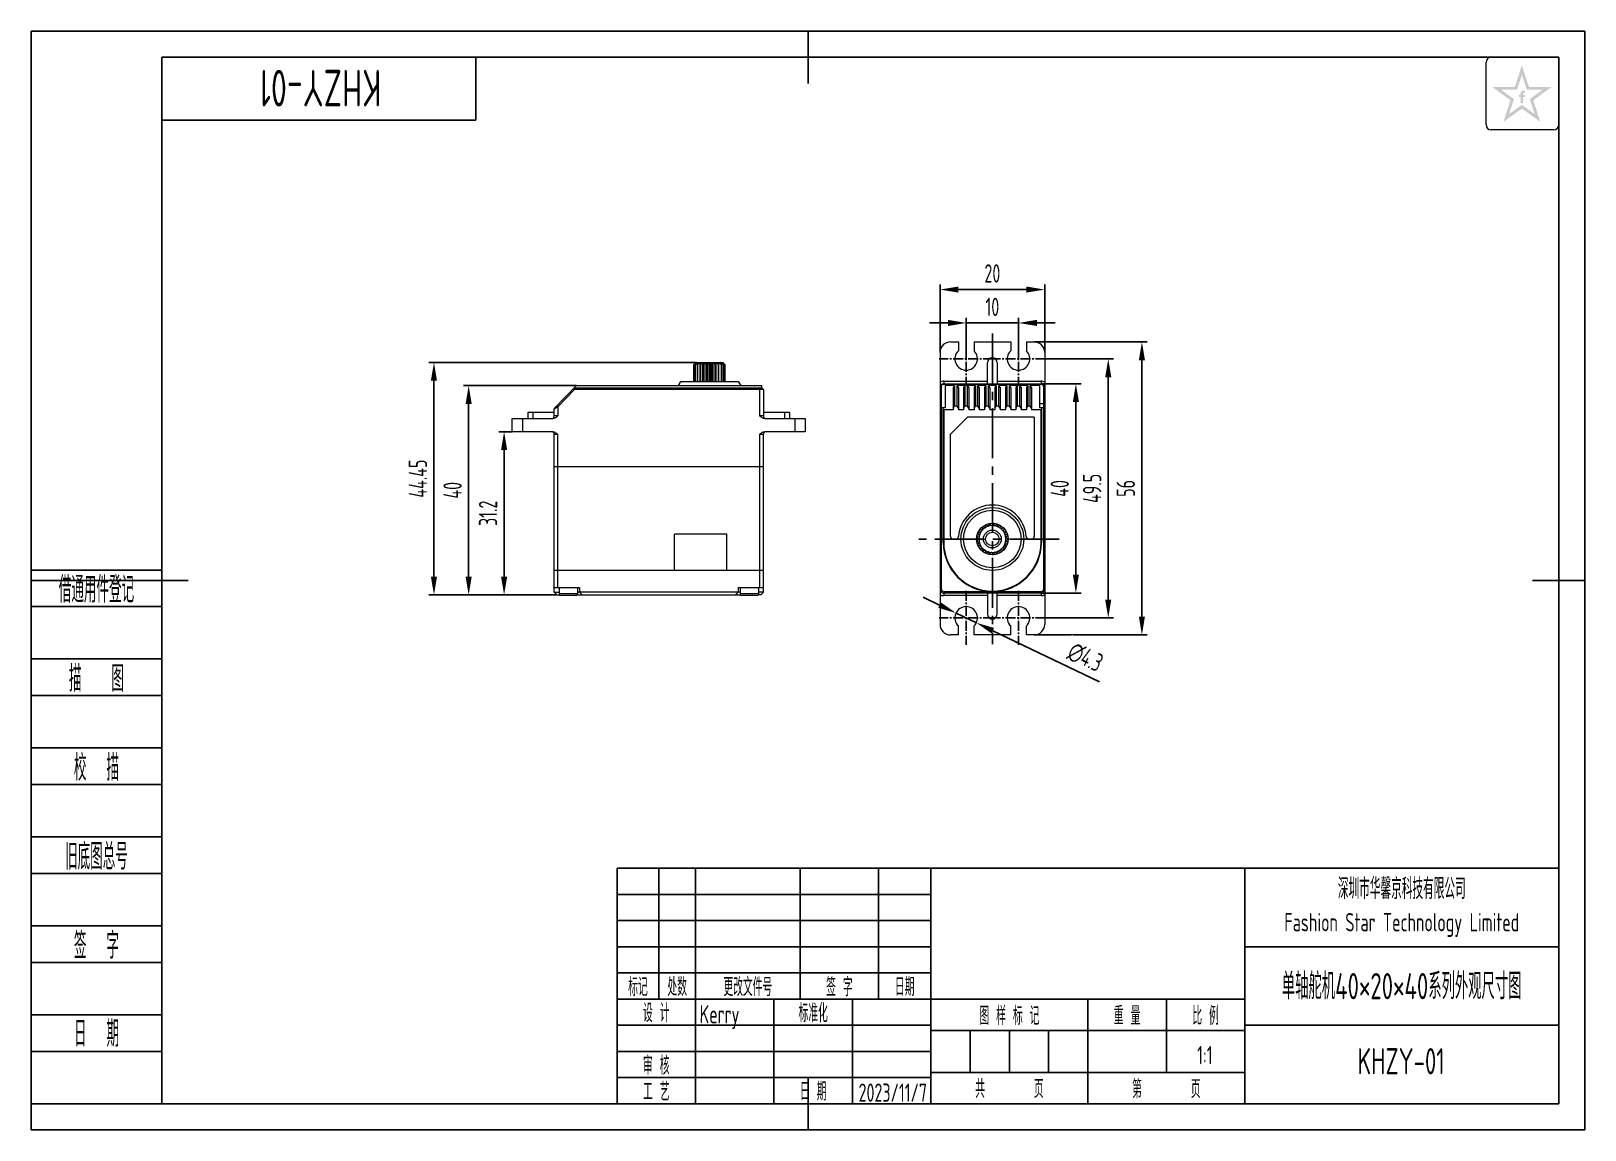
# Model space of a CAD drawing. Header units: inches. Extents: x -25 to 272, y -5 to 205.
import ezdxf
from ezdxf.enums import TextEntityAlignment as Align

# ---------------------------------------------------------------- set-up
doc = ezdxf.new("R2010")
doc.units = ezdxf.units.IN
doc.header["$MEASUREMENT"] = 0
doc.linetypes.add('CENTER2', pattern=[28.575, 19.05, -3.175, 3.175, -3.175])
for name, color, linetype in [('02___PRT_ALL_AXES', 7, 'Continuous'), ('1轮廓实线层', 7, 'Continuous'), ('2细线层', 4, 'Continuous'), ('3中心线层', 1, 'CENTER2'), ('6文字层', 3, 'Continuous'), ('7标注层', 4, 'Continuous'), ('图框层', 7, 'Continuous')]:
    doc.layers.add(name, color=color, linetype=linetype)
doc.styles.add('PC_TEXTSTYLE', font='ISOCP.SHX', dxfattribs={"width": 0.707, "bigfont": 'GBCBIG.SHX'})
doc.styles.add('PC_TEXTSTYLE4', font='ISOCP.SHX', dxfattribs={"width": 0.707, "bigfont": 'GBCBIG.SHX'})
doc.dimstyles.new('GB_DIAMETER', dxfattribs={"dimtxt": 3.5, "dimasz": 3.5, "dimexe": 1, "dimexo": 0, "dimgap": 1.5, "dimtad": 1, "dimjust": 4, "dimdsep": 46, "dimtxsty": 'PC_TEXTSTYLE', "dimcen": 0, "dimclrd": 256, "dimclrt": 3, "dimadec": 0, "dimazin": 2, "dimtp": 0.1, "dimtm": 0.1, "dimtfac": 0.71, "dimtdec": 3, "dimtmove": 0, "dimatfit": 2, "dimfxl": 1, "dimtfill": 1, "dimarcsym": 0})
doc.dimstyles.new('GB_LINEAR', dxfattribs={"dimtxt": 3.5, "dimasz": 3.5, "dimexe": 1, "dimexo": 0, "dimgap": 1.5, "dimtad": 1, "dimdsep": 46, "dimtxsty": 'PC_TEXTSTYLE', "dimcen": 0, "dimclrd": 256, "dimclrt": 3, "dimadec": 0, "dimazin": 2, "dimtp": 0.1, "dimtm": 0.1, "dimtfac": 0.71, "dimtdec": 3, "dimtmove": 0, "dimatfit": 3, "dimfxl": 1, "dimtfill": 1, "dimarcsym": 0})

msp = doc.modelspace()

# ---------------------------------------------------------------- texts
at = {"layer": '6文字层', "insert": (237, 37.5), "char_height": 3.5, "width": 60, "attachment_point": 5, "style": 'PC_TEXTSTYLE4'}
msp.add_mtext('{\\H1.142857x;深圳市华馨京科技有限公司}\\P\\pxsm1,qc;Fashion Star Technology Limited', dxfattribs=at)

# ---------------------------------------------------------------- blocks, each defined once
blk = doc.blocks.new('*D1')
at = {"layer": '7标注层', "color": 0, "lineweight": -2}
for p, q in [((148.74, 143.6), (148.74, 156.6)), ((168.74, 143.6), (168.74, 156.6))]:
    blk.add_line(p, q, dxfattribs=at)
at = {"layer": '7标注层', "lineweight": -2}
blk.add_line((152.24, 155.6), (165.24, 155.6), dxfattribs=at)
at = {"layer": '7标注层'}
for points in [[(152.24, 156.18), (152.24, 155.02), (148.74, 155.6)], [(165.24, 155.02), (165.24, 156.18), (168.74, 155.6)]]:
    blk.add_solid(points, dxfattribs=at)
at = {"layer": 'Defpoints', "color": 0}
for p in [(168.74, 155.6), (148.74, 143.6), (168.74, 143.6)]:
    blk.add_point(p, dxfattribs=at)
at = {"layer": '7标注层', "color": 3, "insert": (158.74, 158.68), "char_height": 3.5, "attachment_point": 5, "style": 'PC_TEXTSTYLE', "bg_fill": 3, "box_fill_scale": 1.25, "bg_fill_color": 257, "bg_fill_transparency": 0}
blk.add_mtext('20', dxfattribs=at)
blk = doc.blocks.new('*D2')
at = {"layer": '7标注层', "color": 0, "lineweight": -2}
for p, q in [((66.98, 128.44), (64.41, 128.44)), ((75.48, 97.24), (64.41, 97.24))]:
    blk.add_line(p, q, dxfattribs=at)
at = {"layer": '7标注层', "lineweight": -2}
blk.add_line((65.41, 100.74), (65.41, 124.94), dxfattribs=at)
at = {"layer": '7标注层'}
for points in [[(66, 124.94), (64.83, 124.94), (65.41, 128.44)], [(64.83, 100.74), (66, 100.74), (65.41, 97.24)]]:
    blk.add_solid(points, dxfattribs=at)
at = {"layer": 'Defpoints', "color": 0}
for p in [(65.41, 128.44), (66.98, 128.44), (75.48, 97.24)]:
    blk.add_point(p, dxfattribs=at)
at = {"layer": '7标注层', "color": 3, "insert": (62.34, 112.84), "char_height": 3.5, "attachment_point": 5, "rotation": 90, "style": 'PC_TEXTSTYLE', "bg_fill": 3, "box_fill_scale": 1.25, "bg_fill_color": 257, "bg_fill_transparency": 0}
blk.add_mtext('31.2', dxfattribs=at)
blk = doc.blocks.new('*D3')
at = {"layer": '7标注层', "color": 0, "lineweight": -2}
for p, q in [((79.28, 137.24), (57.64, 137.24)), ((75.48, 97.24), (57.64, 97.24))]:
    blk.add_line(p, q, dxfattribs=at)
at = {"layer": '7标注层', "lineweight": -2}
blk.add_line((58.64, 100.74), (58.64, 133.74), dxfattribs=at)
at = {"layer": '7标注层'}
for points in [[(59.22, 133.74), (58.06, 133.74), (58.64, 137.24)], [(58.06, 100.74), (59.22, 100.74), (58.64, 97.24)]]:
    blk.add_solid(points, dxfattribs=at)
at = {"layer": 'Defpoints', "color": 0}
for p in [(58.64, 137.24), (79.28, 137.24), (75.48, 97.24)]:
    blk.add_point(p, dxfattribs=at)
at = {"layer": '7标注层', "color": 3, "insert": (55.56, 117.24), "char_height": 3.5, "attachment_point": 5, "rotation": 90, "style": 'PC_TEXTSTYLE', "bg_fill": 3, "box_fill_scale": 1.25, "bg_fill_color": 257, "bg_fill_transparency": 0}
blk.add_mtext('40', dxfattribs=at)
blk = doc.blocks.new('*D4')
at = {"layer": '7标注层', "color": 0, "lineweight": -2}
for p, q in [((102.09, 141.69), (51.01, 141.69)), ((75.48, 97.24), (51.01, 97.24))]:
    blk.add_line(p, q, dxfattribs=at)
at = {"layer": '7标注层', "lineweight": -2}
blk.add_line((52.01, 138.19), (52.01, 100.74), dxfattribs=at)
at = {"layer": '7标注层'}
for points in [[(52.59, 138.19), (51.42, 138.19), (52.01, 141.69)], [(51.42, 100.74), (52.59, 100.74), (52.01, 97.24)]]:
    blk.add_solid(points, dxfattribs=at)
at = {"layer": 'Defpoints', "color": 0}
for p in [(102.09, 141.69), (52.01, 97.24), (75.48, 97.24)]:
    blk.add_point(p, dxfattribs=at)
at = {"layer": '7标注层', "color": 3, "insert": (48.93, 119.47), "char_height": 3.5, "attachment_point": 5, "rotation": 90, "style": 'PC_TEXTSTYLE', "bg_fill": 3, "box_fill_scale": 1.25, "bg_fill_color": 257, "bg_fill_transparency": 0}
blk.add_mtext('44.45', dxfattribs=at)
blk = doc.blocks.new('*D5')
at = {"layer": '7标注层', "lineweight": -2, "ltscale": 0.1}
for p, q in [((150.24, 149.22), (146.74, 149.22)), ((153.74, 149.22), (163.74, 149.22)), ((167.24, 149.22), (170.74, 149.22))]:
    blk.add_line(p, q, dxfattribs=at)
at = {"layer": '7标注层', "color": 0, "lineweight": -2, "ltscale": 0.1}
for p, q in [((153.74, 142.35), (153.74, 150.22)), ((163.74, 142.35), (163.74, 150.22))]:
    blk.add_line(p, q, dxfattribs=at)
at = {"layer": '7标注层'}
for points in [[(150.24, 148.64), (150.24, 149.81), (153.74, 149.22)], [(167.24, 149.81), (167.24, 148.64), (163.74, 149.22)]]:
    blk.add_solid(points, dxfattribs=at)
at = {"layer": 'Defpoints', "color": 0}
for p in [(163.74, 149.22), (153.74, 142.35), (163.74, 142.35)]:
    blk.add_point(p, dxfattribs=at)
at = {"layer": '7标注层', "color": 3, "insert": (158.74, 152.3), "char_height": 3.5, "attachment_point": 5, "style": 'PC_TEXTSTYLE', "bg_fill": 3, "box_fill_scale": 1.25, "bg_fill_color": 257, "bg_fill_transparency": 0}
blk.add_mtext('10', dxfattribs=at)
blk = doc.blocks.new('*D6')
at = {"layer": '7标注层', "color": 0, "lineweight": -2}
for p, q in [((168.04, 137.6), (175.7, 137.6)), ((168.04, 97.6), (175.7, 97.6))]:
    blk.add_line(p, q, dxfattribs=at)
at = {"layer": '7标注层', "lineweight": -2}
blk.add_line((174.7, 101.1), (174.7, 134.1), dxfattribs=at)
at = {"layer": '7标注层'}
for points in [[(175.29, 134.1), (174.12, 134.1), (174.7, 137.6)], [(174.12, 101.1), (175.29, 101.1), (174.7, 97.6)]]:
    blk.add_solid(points, dxfattribs=at)
at = {"layer": 'Defpoints', "color": 0}
for p in [(168.04, 137.6), (174.7, 137.6), (168.04, 97.6)]:
    blk.add_point(p, dxfattribs=at)
at = {"layer": '7标注层', "color": 3, "insert": (171.63, 117.6), "char_height": 3.5, "attachment_point": 5, "rotation": 90, "style": 'PC_TEXTSTYLE', "bg_fill": 3, "box_fill_scale": 1.25, "bg_fill_color": 257, "bg_fill_transparency": 0}
blk.add_mtext('40', dxfattribs=at)
blk = doc.blocks.new('*D7')
at = {"layer": '7标注层', "color": 0, "lineweight": -2}
for p, q in [((168.89, 142.35), (181.89, 142.35)), ((168.89, 92.85), (181.89, 92.85))]:
    blk.add_line(p, q, dxfattribs=at)
at = {"layer": '7标注层', "lineweight": -2}
blk.add_line((180.89, 96.35), (180.89, 138.85), dxfattribs=at)
at = {"layer": '7标注层'}
for points in [[(181.47, 138.85), (180.3, 138.85), (180.89, 142.35)], [(180.3, 96.35), (181.47, 96.35), (180.89, 92.85)]]:
    blk.add_solid(points, dxfattribs=at)
at = {"layer": 'Defpoints', "color": 0}
for p in [(168.89, 142.35), (180.89, 142.35), (168.89, 92.85)]:
    blk.add_point(p, dxfattribs=at)
at = {"layer": '7标注层', "color": 3, "insert": (177.81, 117.6), "char_height": 3.5, "attachment_point": 5, "rotation": 90, "style": 'PC_TEXTSTYLE', "bg_fill": 3, "box_fill_scale": 1.25, "bg_fill_color": 257, "bg_fill_transparency": 0}
blk.add_mtext('49.5', dxfattribs=at)
blk = doc.blocks.new('*D8')
at = {"layer": '7标注层', "color": 0, "lineweight": -2}
for p, q in [((166.74, 145.6), (188.32, 145.6)), ((166.74, 89.6), (188.32, 89.6))]:
    blk.add_line(p, q, dxfattribs=at)
at = {"layer": '7标注层', "lineweight": -2}
blk.add_line((187.32, 142.1), (187.32, 93.1), dxfattribs=at)
at = {"layer": '7标注层'}
for points in [[(187.91, 142.1), (186.74, 142.1), (187.32, 145.6)], [(186.74, 93.1), (187.91, 93.1), (187.32, 89.6)]]:
    blk.add_solid(points, dxfattribs=at)
at = {"layer": 'Defpoints', "color": 0}
for p in [(166.74, 145.6), (166.74, 89.6), (187.32, 89.6)]:
    blk.add_point(p, dxfattribs=at)
at = {"layer": '7标注层', "color": 3, "insert": (184.25, 117.6), "char_height": 3.5, "attachment_point": 5, "rotation": 90, "style": 'PC_TEXTSTYLE', "bg_fill": 3, "box_fill_scale": 1.25, "bg_fill_color": 257, "bg_fill_transparency": 0}
blk.add_mtext('56', dxfattribs=at)
blk = doc.blocks.new('*D9')
at = {"layer": '7标注层', "lineweight": -2}
for p, q in [((148.64, 95.3), (145.49, 96.81)), ((151.8, 93.78), (155.68, 91.92)), ((179.2, 80.62), (158.83, 90.41))]:
    blk.add_line(p, q, dxfattribs=at)
at = {"layer": '7标注层'}
for points in [[(148.39, 94.77), (148.9, 95.82), (151.8, 93.78)], [(159.08, 90.93), (158.58, 89.88), (155.68, 91.92)]]:
    blk.add_solid(points, dxfattribs=at)
at = {"layer": 'Defpoints', "color": 0}
for p in [(151.8, 93.78), (155.68, 91.92)]:
    blk.add_point(p, dxfattribs=at)
at = {"layer": '7标注层', "color": 3, "insert": (176.51, 85.33), "char_height": 3.5, "attachment_point": 5, "rotation": 334.3495, "style": 'PC_TEXTSTYLE', "bg_fill": 3, "box_fill_scale": 1.25, "bg_fill_color": 257, "bg_fill_transparency": 0}
blk.add_mtext('∅4.3', dxfattribs=at)
blk = doc.blocks.new('ZwmFrameMain_A4^_^无分区图框^_^landscape')
at = {"layer": '1轮廓实线层'}
for p, q in [((123.5, 205), (123.5, 195)), ((0, 0), (0, 200)), ((267, 200), (0, 200)), ((267, 200), (267, 0)), ((-25, 100), (5, 100)), ((272, 100), (262, 100)), ((123.5, -5), (123.5, 5)), ((0, 0), (267, 0))]:
    blk.add_line(p, q, dxfattribs=at)
at = {"layer": '2细线层'}
for p, q in [((-25, -5), (-25, 205)), ((272, 205), (-25, 205)), ((272, 205), (272, -5)), ((-25, -5), (272, -5))]:
    blk.add_line(p, q, dxfattribs=at)
blk = doc.blocks.new('ZwmFrameMain_标题栏1')
at = {"layer": '1轮廓实线层'}
for p, q in [((-180, 0), (-180, 45)), ((0, 45), (-180, 45)), ((-172, 20), (-172, 45)), ((-165, 20), (-165, 45)), ((-145, 20), (-145, 45)), ((-130, 20), (-130, 45)), ((-120, 0), (-120, 45)), ((0, 0), (0, 45)), ((-60, 30), (0, 30)), ((-180, 20), (-60, 20)), ((-165, 0), (-165, 20)), ((-150, 0), (-150, 20)), ((-135, 0), (-135, 20)), ((-60, 15), (0, 15)), ((-180, 0), (0, 0))]:
    blk.add_line(p, q, dxfattribs=at)
at = {"layer": '1轮廓实线层', "color": 7}
for p, q in [((-60, 0), (-60, 45)), ((-180, 25), (-120, 25))]:
    blk.add_line(p, q, dxfattribs=at)
at = {"layer": '2细线层'}
for p, q in [((-180, 40), (-120, 40)), ((-180, 35), (-120, 35)), ((-180, 30), (-120, 30)), ((-90, 0), (-90, 20)), ((-75, 6), (-75, 20)), ((-180, 15), (-120, 15)), ((-120, 14), (-60, 14)), ((-112.5, 6), (-112.5, 14)), ((-105, 6), (-105, 14)), ((-97.5, 6), (-97.5, 14)), ((-180, 10), (-120, 10)), ((-120, 6), (-60, 6)), ((-180, 5), (-120, 5))]:
    blk.add_line(p, q, dxfattribs=at)
at = {"layer": '6文字层', "style": 'PC_TEXTSTYLE', "width": 0.667}
for s, p in [('标记', (-176, 22.5)), ('处数', (-168.5, 22.5)), (' 更改文件号 ', (-155, 22.5)), (' 签 字 ', (-137.5, 22.5)), (' 日期 ', (-125, 22.5)), (' 设 计 ', (-172.5, 17.51)), (' 标准化 ', (-142.5, 17.51)), (' 图 样 标 记 ', (-105, 17)), (' 重 量 ', (-82.5, 17)), (' 比 例 ', (-67.5, 17)), (' 审 核 ', (-172.5, 7.5)), (' 工 艺 ', (-172.5, 2.5)), (' 日 期 ', (-142.5, 2.5)), ('共       页', (-105, 3)), ('第       页', (-75, 3))]:
    blk.add_text(s, height=3.5, dxfattribs=at).set_placement(p, align=Align.MIDDLE)
at = {"layer": '6文字层', "style": 'PC_TEXTSTYLE', "flags": 8}
for tag, height, width, p, p2 in [('企业名称', 5, 3.445461, (-54.29, 34.82), (-5.27, 34.82)), ('产品名称或材料标记', 7, 1.034456, (-113.46, 28.64), (-66.42, 28.64)), ('图样名称', 5, 3.480264, (-54.79, 19.98), (-5.27, 19.98)), ('标准化', 3.5, 1.756036, (-133.83, 15.37), (-120.75, 15.37)), ('审核', 3.5, 2.723972, (-163.99, 5.37), (-150.63, 5.37)), ('重量', 3.5, 2.448074, (-88.46, 7.54), (-76.55, 7.54)), ('比例', 3.5, 2.367734, (-73.35, 7.54), (-61.93, 7.54)), ('图样代号', 5, 3.489916, (-54.79, 5.63), (-5.52, 5.63)), ('工艺', 3.5, 2.851598, (-164.21, 0.37), (-150.89, 0.37)), ('日期', 3.5, 2.733185, (-133.83, 0.37), (-120.75, 0.37)), ('共几页', 3.5, 0.953151, (-108.58, 1.48), (-101.56, 1.48))]:
    blk.add_attdef(tag, text='', height=height, dxfattribs=dict(at, width=width)).set_placement(p, p2, align=Align.FIT)
at = {"layer": '6文字层', "style": 'PC_TEXTSTYLE', "width": 9.901758, "flags": 8}
blk.add_attdef('设计', text='', height=3.5, rotation=359.5768, dxfattribs=at).set_placement((-164.23, 15.37), (-150.37, 15.27), align=Align.FIT)
at = {"layer": '6文字层', "color": 3, "style": 'PC_TEXTSTYLE', "width": 0.96618, "flags": 8}
blk.add_attdef('第几页', text='', height=3.5, dxfattribs=at).set_placement((-78.29, 1.5), (-71.16, 1.5), align=Align.FIT)
at = {"layer": '6文字层', "color": 0, "style": 'PC_TEXTSTYLE', "width": 0.715273, "flags": 8}
blk.add_attdef('图纸张数', text='', height=3.5, dxfattribs=at).set_placement((-2.66, -3.87), (4.46, -3.87), align=Align.FIT)
blk = doc.blocks.new('ZwmFrameMain_图样代号')
at = {"layer": '2细线层', "linetype": 'Continuous'}
for p in [(60, 0), (0, -12)]:
    blk.add_line(p, (60, -12), dxfattribs=at)
at = {"layer": '6文字层', "style": 'PC_TEXTSTYLE', "width": 2.827942}
blk.add_attdef('图样代号', text='', height=7, rotation=180, dxfattribs=at).set_placement((58.24, -2.4), (2.35, -2.4), align=Align.FIT)
blk = doc.blocks.new('ZwmFrameMain_附加栏')
at = {"layer": '2细线层'}
for p, q in [((-25, 102), (0, 102)), ((-25, 95), (0, 95)), ((-25, 85), (0, 85)), ((-25, 78), (0, 78)), ((-25, 68), (0, 68)), ((-25, 61), (0, 61)), ((-25, 51), (0, 51)), ((-25, 44), (0, 44)), ((-25, 34), (0, 34)), ((-25, 27), (0, 27)), ((-25, 17), (0, 17)), ((-25, 10), (0, 10)), ((-25, 0), (0, 0))]:
    blk.add_line(p, q, dxfattribs=at)
at = {"layer": '6文字层', "color": 3, "style": 'PC_TEXTSTYLE'}
for s, width, p in [('借通用件登记', 0.667, (-12.5, 98.5)), ('描   图', 0.6667, (-12.5, 81.5)), ('校  描', 0.667, (-12.5, 64.5)), ('旧底图总号', 0.667, (-12.5, 47.5)), ('签  字', 0.667, (-12.5, 30.5)), ('日  期', 0.667, (-12.49, 13.6))]:
    blk.add_text(s, height=5, dxfattribs=dict(at, width=width)).set_placement(p, align=Align.MIDDLE)
at = {"layer": '6文字层', "style": 'PC_TEXTSTYLE'}
for tag, width, p, p2 in [('借通用件登记', 0.671328, (-23.44, 86.36), (-1.25, 86.36)), ('描图', 2.120922, (-23.44, 69.36), (-1.25, 69.36)), ('校图', 2.149976, (-23.75, 52.06), (-1.25, 52.06)), ('旧底图总号', 0.761452, (-22.84, 35.67), (-1.86, 35.67)), ('签字', 2.026939, (-23.14, 18.37), (-1.56, 18.37)), ('日期', 1.89999, (-22.84, 1.37), (-2.17, 1.37))]:
    blk.add_attdef(tag, text='', height=5, dxfattribs=dict(at, width=width)).set_placement(p, p2, align=Align.FIT)

# ---------------------------------------------------------------- dimensions: what is measured, and where the dimension line sits
at = {"layer": '7标注层'}
dim = msp.add_linear_dim(base=(168.738, 155.602), p1=(148.738, 143.602), p2=(168.738, 143.602), dimstyle='GB_LINEAR', override={"dimscale": 1, "dimgap": 1.5, "dimtad": 1, "dimjust": 0, "dimdec": 2, "dimlfac": 1, "dimse1": 0, "dimse2": 0, "dimsd1": 0, "dimsd2": 0, "dimclrd": 256, "dimclre": 0, "dimtofl": 1, "dimtvp": 0.1}, dxfattribs=at)
dim.commit()
dim.dimension.update_dxf_attribs({"geometry": '*D1', "text_midpoint": (158.738, 158.678)})

# ---------------------------------------------------------------- hatches: boundary and pattern name
at = {"layer": '6文字层', "lineweight": 5}
h = msp.add_hatch(color=2, dxfattribs=at)
edge = h.paths.add_edge_path(flags=0)
edge.add_line((260.172, 192.419), (260.567, 192.419))
edge.add_line((260.567, 192.419), (260.567, 192.845))
edge.add_line((260.567, 192.845), (260.176, 192.845))
edge.add_line((260.176, 192.845), (260.176, 193.053))
edge.add_spline(control_points=[(260.176, 193.053), (260.176, 193.078), (260.175, 193.174), (260.364, 193.144), (260.482, 193.127), (260.549, 193.11), (260.577, 193.102)], knot_values=[0, 0, 0, 0, 1.4943482, 5.8188355, 8.4876202, 10.3632598, 10.3632598, 10.3632598, 10.3632598], degree=3, periodic=0)
edge.add_line((260.577, 193.102), (260.577, 193.539))
edge.add_spline(control_points=[(260.577, 193.539), (260.505, 193.556), (260.332, 193.597), (260.084, 193.618), (259.855, 193.514), (259.739, 193.37), (259.72, 193.26), (259.714, 193.229)], knot_values=[0, 0, 0, 0, 4.9341397, 11.9452686, 16.0265909, 21.3569295, 23.4510995, 23.4510995, 23.4510995, 23.4510995], degree=3, periodic=0)
edge.add_line((259.714, 193.229), (259.714, 192.845))
edge.add_line((259.714, 192.845), (259.428, 192.845))
edge.add_line((259.428, 192.845), (259.428, 192.419))
edge.add_line((259.428, 192.419), (259.717, 192.419))
edge.add_line((259.717, 192.419), (259.717, 191.229))
edge.add_line((259.717, 191.229), (260.172, 191.229))
edge.add_line((260.172, 191.229), (260.172, 192.419))
h.paths.add_polyline_path([(265.628, 194.333), (261.288, 194.333), (259.948, 198.473), (258.608, 194.333), (254.268, 194.333), (257.762, 191.785), (256.422, 187.656), (259.948, 190.181), (263.474, 187.656), (262.134, 191.785)])
h.paths.add_polyline_path([(261.461, 191.997), (262.394, 189.124), (259.948, 190.914), (257.502, 189.124), (258.434, 191.997), (255.981, 193.786), (259.012, 193.786), (259.948, 196.673), (260.883, 193.786), (263.915, 193.786)], flags=16)

# ---------------------------------------------------------------- linework, layer by layer
at = {"color": 7, "lineweight": 0}
for p, q in [((101.689, 141.29), (101.706, 141.308)), ((101.689, 138.04), (101.689, 141.29)), ((101.706, 141.308), (101.753, 141.356)), ((102.077, 141.669), (101.724, 141.29)), ((101.724, 141.29), (101.724, 138.04)), ((101.724, 141.29), (101.758, 141.29)), ((101.753, 141.356), (101.88, 141.483)), ((101.758, 141.29), (102.141, 141.641)), ((101.758, 138.04), (101.758, 141.29)), ((101.88, 141.483), (101.882, 141.485)), ((101.882, 141.485), (102.006, 141.608)), ((102.215, 141.669), (101.932, 141.29)), ((101.932, 141.29), (101.932, 138.04)), ((101.932, 141.29), (102.01, 141.29)), ((102.006, 141.608), (102.068, 141.669)), ((102.01, 141.29), (102.433, 141.669)), ((102.01, 138.04), (102.01, 141.29)), ((102.068, 141.669), (102.083, 141.684)), ((102.068, 141.669), (102.068, 141.66)), ((102.084, 141.677), (102.077, 141.669)), ((102.083, 141.684), (102.09, 141.69)), ((102.096, 141.69), (102.084, 141.677)), ((102.096, 141.69), (102.51, 141.69)), ((102.141, 141.641), (102.173, 141.669)), ((102.173, 141.669), (102.197, 141.69)), ((102.173, 141.669), (102.173, 141.613)), ((102.219, 141.674), (102.215, 141.669)), ((102.221, 141.677), (102.219, 141.674)), ((102.23, 141.69), (102.221, 141.677)), ((102.506, 141.666), (102.311, 141.29)), ((102.311, 141.29), (102.311, 138.04)), ((102.311, 141.29), (102.428, 141.29)), ((102.428, 141.29), (102.834, 141.669)), ((102.428, 138.04), (102.428, 141.29)), ((102.433, 141.669), (102.46, 141.69)), ((102.433, 141.669), (102.433, 141.527)), ((102.508, 141.669), (102.506, 141.666)), ((102.516, 141.69), (102.508, 141.669)), ((102.516, 141.69), (107.225, 141.69)), ((102.834, 141.669), (102.86, 141.69)), ((102.834, 141.669), (102.834, 138.04)), ((102.935, 141.669), (102.838, 141.29)), ((102.838, 141.29), (102.838, 138.04)), ((102.838, 141.29), (102.987, 141.29)), ((102.936, 141.675), (102.935, 141.669)), ((102.936, 141.69), (102.937, 141.684)), ((102.937, 141.684), (102.936, 141.675)), ((102.987, 141.29), (103.349, 141.669)), ((102.987, 138.04), (102.987, 141.29)), ((103.349, 141.669), (103.374, 141.69)), ((103.349, 141.669), (103.349, 138.04)), ((103.465, 141.69), (103.47, 141.669)), ((103.47, 138.04), (103.47, 141.669)), ((103.47, 141.669), (103.479, 141.29)), ((103.479, 141.29), (103.479, 138.04)), ((103.479, 141.29), (103.65, 141.29)), ((103.65, 141.29), (103.946, 141.669)), ((103.65, 138.04), (103.65, 141.29)), ((103.946, 141.669), (103.968, 141.69)), ((103.946, 141.669), (103.946, 138.04)), ((104.069, 141.69), (104.08, 141.669)), ((104.08, 138.04), (104.08, 141.669)), ((104.08, 141.669), (104.194, 141.29)), ((104.194, 141.29), (104.194, 138.04)), ((104.194, 141.29), (104.376, 141.29)), ((104.376, 141.29), (104.588, 141.669)), ((104.376, 138.04), (104.376, 141.29)), ((104.588, 141.669), (104.605, 141.69)), ((104.588, 141.669), (104.588, 138.04)), ((104.71, 141.69), (104.727, 141.669)), ((104.727, 138.04), (104.727, 141.669)), ((104.727, 141.669), (104.938, 141.29)), ((104.938, 141.29), (104.938, 138.04)), ((104.938, 141.29), (105.12, 141.29)), ((105.12, 141.29), (105.234, 141.669)), ((105.12, 138.04), (105.12, 141.29)), ((105.234, 141.669), (105.246, 141.69)), ((105.234, 141.669), (105.234, 138.04)), ((105.347, 141.69), (105.368, 141.669)), ((105.368, 138.04), (105.368, 141.669)), ((105.368, 141.669), (105.665, 141.29)), ((105.665, 141.29), (105.665, 138.04)), ((105.665, 141.29), (105.835, 141.29)), ((105.835, 141.29), (105.844, 141.669)), ((105.835, 138.04), (105.835, 141.29)), ((105.844, 141.669), (105.849, 141.69)), ((105.844, 141.669), (105.844, 138.04)), ((105.941, 141.69), (105.966, 141.669)), ((105.966, 138.04), (105.966, 141.669)), ((105.966, 141.669), (106.328, 141.29)), ((106.328, 141.29), (106.328, 138.04)), ((106.328, 141.29), (106.476, 141.29)), ((106.378, 141.684), (106.378, 141.69)), ((106.38, 141.669), (106.378, 141.684)), ((106.476, 141.29), (106.38, 141.669)), ((106.454, 141.69), (106.481, 141.669)), ((106.476, 138.04), (106.476, 141.29)), ((106.481, 138.04), (106.481, 141.669)), ((106.481, 141.669), (106.886, 141.29)), ((106.807, 141.669), (106.799, 141.69)), ((106.809, 141.666), (106.807, 141.669)), ((107.003, 141.29), (106.809, 141.666)), ((106.855, 141.69), (106.881, 141.669)), ((106.881, 141.527), (106.881, 141.669)), ((106.881, 141.669), (107.304, 141.29)), ((106.886, 141.29), (106.886, 138.04)), ((106.886, 141.29), (107.003, 141.29)), ((107.003, 138.04), (107.003, 141.29)), ((107.089, 141.684), (107.085, 141.69)), ((107.099, 141.669), (107.089, 141.684)), ((107.382, 141.29), (107.099, 141.669)), ((107.117, 141.69), (107.125, 141.684)), ((107.125, 141.684), (107.133, 141.677)), ((107.133, 141.677), (107.142, 141.669)), ((107.142, 141.613), (107.142, 141.669)), ((107.142, 141.669), (107.174, 141.641)), ((107.174, 141.641), (107.556, 141.29)), ((107.221, 141.687), (107.218, 141.69)), ((107.238, 141.669), (107.221, 141.687)), ((107.225, 141.69), (107.239, 141.677)), ((107.59, 141.29), (107.238, 141.669)), ((107.239, 141.677), (107.242, 141.674)), ((107.242, 141.674), (107.247, 141.669)), ((107.247, 141.66), (107.247, 141.669)), ((107.247, 141.669), (107.308, 141.608)), ((107.304, 141.29), (107.304, 138.04)), ((107.304, 141.29), (107.382, 141.29)), ((107.308, 141.608), (107.435, 141.483)), ((107.382, 138.04), (107.382, 141.29)), ((107.435, 141.483), (107.561, 141.356)), ((107.556, 141.29), (107.556, 138.04)), ((107.556, 141.29), (107.59, 141.29)), ((107.561, 141.356), (107.608, 141.308)), ((107.59, 138.04), (107.59, 141.29)), ((107.608, 141.308), (107.626, 141.29)), ((107.626, 141.29), (107.626, 138.04)), ((157.788, 137.602), (157.788, 141.602)), ((159.688, 141.602), (159.688, 137.602)), ((75.054, 132.927), (79.282, 137.24)), ((79.492, 136.74), (78.785, 136.733)), ((78.785, 136.733), (78.891, 136.484)), ((79.282, 137.24), (114.597, 137.24)), ((79.495, 136.49), (79.492, 136.74)), ((114.732, 136.74), (79.492, 136.74)), ((99.157, 138.04), (98.657, 137.24)), ((99.157, 138.04), (110.157, 138.04)), ((110.157, 138.04), (110.657, 137.24)), ((114.282, 131.44), (114.282, 136.74)), ((114.697, 136.74), (114.697, 137.14)), ((114.982, 136.49), (114.732, 136.74)), ((148.988, 98.302), (148.988, 137.08)), ((149.438, 138.102), (149.438, 137.53)), ((149.438, 138.102), (157.788, 138.102)), ((149.438, 137.602), (168.038, 137.602)), ((149.438, 137.53), (168.038, 137.53)), ((149.738, 137.259), (149.738, 133.092)), ((151.488, 137.259), (149.738, 137.259)), ((151.488, 137.259), (151.238, 136.905)), ((151.238, 136.905), (151.238, 132.602)), ((151.488, 137.259), (151.488, 133.302)), ((151.988, 133.302), (151.988, 137.259)), ((152.238, 136.905), (151.988, 137.259)), ((153.488, 137.259), (151.988, 137.259)), ((152.238, 136.905), (152.238, 132.602)), ((153.488, 137.259), (153.238, 136.905)), ((153.238, 136.905), (153.238, 132.602)), ((153.488, 137.259), (153.488, 133.302)), ((153.988, 133.302), (153.988, 137.259)), ((154.238, 136.905), (153.988, 137.259)), ((155.488, 137.259), (153.988, 137.259)), ((154.238, 136.905), (154.238, 132.602)), ((155.488, 137.259), (155.238, 136.905)), ((155.238, 136.905), (155.238, 132.602)), ((155.488, 137.259), (155.488, 133.302)), ((155.988, 133.302), (155.988, 137.259)), ((156.238, 136.905), (155.988, 137.259)), ((157.488, 137.259), (155.988, 137.259)), ((156.238, 136.905), (156.238, 132.602)), ((157.488, 137.259), (157.238, 136.905)), ((157.238, 136.905), (157.238, 132.602)), ((157.488, 137.259), (157.488, 133.302)), ((157.988, 133.302), (157.988, 137.259)), ((158.238, 136.905), (157.988, 137.259)), ((159.488, 137.259), (157.988, 137.259)), ((158.238, 136.905), (158.238, 132.602)), ((159.488, 137.259), (159.238, 136.905)), ((159.238, 136.905), (159.238, 132.602)), ((159.488, 137.259), (159.488, 133.302)), ((159.688, 138.102), (168.038, 138.102)), ((159.988, 133.302), (159.988, 137.259)), ((160.238, 136.905), (159.988, 137.259)), ((161.488, 137.259), (159.988, 137.259)), ((160.238, 136.905), (160.238, 132.602)), ((161.488, 137.259), (161.238, 136.905)), ((161.238, 136.905), (161.238, 132.602)), ((161.488, 137.259), (161.488, 133.302)), ((161.988, 133.302), (161.988, 137.259)), ((162.238, 136.905), (161.988, 137.259)), ((163.488, 137.259), (161.988, 137.259)), ((162.238, 136.905), (162.238, 132.602)), ((163.488, 137.259), (163.238, 136.905)), ((163.238, 136.905), (163.238, 132.602)), ((163.488, 137.259), (163.488, 133.302)), ((163.988, 133.302), (163.988, 137.259)), ((164.238, 136.905), (163.988, 137.259)), ((165.488, 137.259), (163.988, 137.259)), ((164.238, 136.905), (164.238, 132.602)), ((165.488, 137.259), (165.238, 136.905)), ((165.238, 136.905), (165.238, 132.602)), ((165.488, 137.259), (165.488, 133.302)), ((165.988, 133.302), (165.988, 137.259)), ((166.238, 136.905), (165.988, 137.259)), ((167.738, 137.259), (165.988, 137.259)), ((166.238, 136.905), (166.238, 132.602)), ((167.738, 137.259), (167.738, 133.092)), ((168.038, 138.102), (168.038, 137.53)), ((168.488, 137.08), (168.488, 98.302)), ((78.891, 136.484), (75.682, 133.211)), ((79.493, 136.49), (78.891, 136.484)), ((114.982, 136.49), (79.493, 136.49)), ((114.982, 136.49), (114.982, 131.44)), ((167.738, 133.799), (168.488, 133.799)), ((66.982, 128.44), (66.982, 130.94)), ((66.982, 130.94), (74.708, 130.94)), ((68.982, 128.44), (68.982, 130.94)), ((69.984, 130.94), (69.984, 132.14)), ((69.984, 132.14), (74.982, 132.14)), ((70.982, 130.94), (70.982, 132.14)), ((74.982, 132.752), (75.054, 132.927)), ((74.982, 131.44), (74.982, 132.752)), ((75.682, 131.44), (74.982, 131.44)), ((75.682, 133.211), (75.162, 132.87)), ((75.682, 133.211), (75.504, 133.386)), ((75.682, 133.211), (75.682, 131.44)), ((114.982, 131.44), (114.282, 131.44)), ((114.982, 132.14), (119.981, 132.14)), ((115.257, 130.94), (122.982, 130.94)), ((118.982, 132.14), (118.982, 130.94)), ((119.981, 132.14), (119.981, 130.94)), ((120.982, 130.94), (120.982, 128.44)), ((122.982, 130.94), (122.982, 128.44)), ((148.738, 133.089), (148.988, 133.092)), ((148.988, 133.092), (149.738, 133.092)), ((149.338, 107.287), (149.338, 133.092)), ((149.438, 132.602), (149.438, 107.287)), ((151.238, 132.602), (149.438, 132.602)), ((150.738, 127.95), (153.985, 131.197)), ((151.238, 132.952), (151.488, 133.302)), ((151.988, 133.302), (151.488, 133.302)), ((152.238, 132.952), (151.988, 133.302)), ((153.238, 132.602), (152.238, 132.602)), ((153.238, 132.952), (153.488, 133.302)), ((153.988, 133.302), (153.488, 133.302)), ((166.738, 131.197), (153.985, 131.197)), ((154.238, 132.952), (153.988, 133.302)), ((155.238, 132.602), (154.238, 132.602)), ((155.238, 132.952), (155.488, 133.302)), ((155.988, 133.302), (155.488, 133.302)), ((156.238, 132.952), (155.988, 133.302)), ((157.238, 132.602), (156.238, 132.602)), ((157.238, 132.952), (157.488, 133.302)), ((157.988, 133.302), (157.488, 133.302)), ((158.238, 132.952), (157.988, 133.302)), ((159.238, 132.602), (158.238, 132.602)), ((159.238, 132.952), (159.488, 133.302)), ((159.988, 133.302), (159.488, 133.302)), ((160.238, 132.952), (159.988, 133.302)), ((161.238, 132.602), (160.238, 132.602)), ((161.238, 132.952), (161.488, 133.302)), ((161.988, 133.302), (161.488, 133.302)), ((162.238, 132.952), (161.988, 133.302)), ((163.238, 132.602), (162.238, 132.602)), ((163.238, 132.952), (163.488, 133.302)), ((163.988, 133.302), (163.488, 133.302)), ((164.238, 132.952), (163.988, 133.302)), ((165.238, 132.602), (164.238, 132.602)), ((165.238, 132.952), (165.488, 133.302)), ((165.988, 133.302), (165.488, 133.302)), ((166.238, 132.952), (165.988, 133.302)), ((168.038, 132.602), (166.238, 132.602)), ((166.738, 131.197), (166.738, 108.427)), ((167.738, 133.092), (168.738, 133.092)), ((168.038, 107.287), (168.038, 132.602)), ((168.138, 133.092), (168.138, 107.287)), ((74.708, 128.44), (66.982, 128.44)), ((74.982, 97.74), (74.982, 127.94)), ((74.982, 127.94), (75.682, 127.94)), ((75.682, 98.64), (75.682, 127.94)), ((114.282, 127.94), (114.982, 127.94)), ((114.282, 98.64), (114.282, 127.94)), ((114.982, 97.74), (114.982, 127.94)), ((122.982, 128.44), (115.257, 128.44)), ((150.738, 108.427), (150.738, 127.95)), ((114.982, 121.74), (74.982, 121.74)), ((156.775, 110.155), (156.897, 109.75)), ((157.292, 110.076), (156.916, 110.272)), ((157.391, 110.574), (157.409, 110.151)), ((157.872, 110.368), (157.557, 110.652)), ((158.092, 110.825), (158.003, 110.411)), ((158.506, 110.507), (158.272, 110.86)), ((158.833, 110.895), (158.644, 110.516)), ((159.155, 110.484), (159.016, 110.884)), ((159.568, 110.778), (159.291, 110.458)), ((159.778, 110.3), (159.743, 110.722)), ((160.251, 110.482), (159.903, 110.241)), ((160.335, 109.966), (160.406, 110.384)), ((160.839, 110.026), (160.442, 109.878)), ((160.793, 109.505), (160.965, 109.892)), ((107.982, 108.84), (97.982, 108.84)), ((97.982, 107.54), (97.982, 108.84)), ((97.982, 101.94), (97.982, 107.54)), ((107.982, 107.54), (107.982, 108.84)), ((107.982, 101.94), (107.982, 107.54)), ((149.338, 107.287), (149.438, 107.287)), ((151.238, 107.927), (151.756, 107.927)), ((155.781, 108.208), (156.148, 107.996)), ((156.148, 107.857), (155.781, 107.646)), ((156.212, 108.504), (155.804, 108.39)), ((155.804, 107.463), (156.212, 107.35)), ((155.944, 108.934), (156.247, 108.638)), ((156.247, 107.215), (155.944, 106.919)), ((156.435, 109.114), (156.012, 109.105)), ((156.282, 109.597), (156.502, 109.235)), ((156.802, 109.649), (156.39, 109.746)), ((161.295, 109.437), (160.874, 109.393)), ((161.121, 108.944), (161.384, 109.276)), ((161.59, 108.754), (161.172, 108.816)), ((161.172, 107.038), (161.59, 107.099)), ((161.299, 108.32), (161.636, 108.576)), ((161.636, 107.277), (161.299, 107.533)), ((161.707, 108.018), (161.316, 108.183)), ((161.316, 107.671), (161.707, 107.835)), ((165.72, 107.927), (166.238, 107.927)), ((168.138, 107.287), (168.038, 107.287)), ((156.012, 106.748), (156.435, 106.74)), ((156.502, 106.618), (156.282, 106.256)), ((156.39, 106.107), (156.802, 106.204)), ((156.897, 106.103), (156.775, 105.698)), ((156.916, 105.581), (157.292, 105.777)), ((157.409, 105.703), (157.391, 105.28)), ((157.557, 105.201), (157.872, 105.485)), ((158.003, 105.442), (158.092, 105.028)), ((158.272, 104.993), (158.506, 105.346)), ((158.644, 105.337), (158.833, 104.958)), ((159.016, 104.97), (159.155, 105.37)), ((159.291, 105.395), (159.568, 105.075)), ((159.743, 105.132), (159.778, 105.554)), ((159.903, 105.613), (160.251, 105.371)), ((160.406, 105.469), (160.335, 105.887)), ((160.442, 105.975), (160.839, 105.828)), ((160.965, 105.961), (160.793, 106.348)), ((160.874, 106.46), (161.295, 106.416)), ((161.384, 106.577), (161.121, 106.909)), ((114.982, 101.94), (74.982, 101.94)), ((74.982, 98.64), (79.832, 98.64)), ((79.832, 98.64), (79.832, 97.74)), ((110.132, 98.64), (114.982, 98.64)), ((110.132, 98.64), (110.132, 97.74)), ((148.738, 98.302), (148.988, 98.302)), ((168.738, 98.302), (168.488, 98.302)), ((75.482, 97.24), (74.982, 97.74)), ((74.982, 97.74), (75.932, 97.74)), ((75.482, 97.24), (76.013, 97.24)), ((79.432, 97.44), (75.932, 97.44)), ((79.132, 97.14), (76.232, 97.14)), ((79.351, 97.24), (110.613, 97.24)), ((110.532, 97.74), (79.432, 97.74)), ((79.832, 97.74), (80.332, 97.24)), ((109.632, 97.24), (110.132, 97.74)), ((114.032, 97.44), (110.532, 97.44)), ((113.732, 97.14), (110.832, 97.14)), ((114.482, 97.24), (113.951, 97.24)), ((114.982, 97.74), (114.032, 97.74)), ((114.982, 97.74), (114.482, 97.24)), ((168.038, 97.852), (149.438, 97.852)), ((149.438, 97.852), (149.438, 97.102)), ((168.038, 97.602), (149.438, 97.602)), ((157.788, 97.102), (149.438, 97.102)), ((157.788, 97.602), (157.788, 93.602)), ((159.688, 93.602), (159.688, 97.602)), ((168.038, 97.102), (159.688, 97.102)), ((168.038, 97.852), (168.038, 97.102)), ((152.238, 89.602), (150.738, 89.602)), ((152.238, 89.602), (152.238, 91.311)), ((155.238, 89.602), (155.238, 91.311)), ((162.238, 89.602), (155.238, 89.602)), ((162.238, 89.602), (162.238, 91.311)), ((165.238, 89.602), (165.238, 91.311)), ((166.738, 89.602), (165.238, 89.602))]:
    msp.add_line(p, q, dxfattribs=at)
for radius in [6, 5.5, 3, 1.7, 1.3]:
    msp.add_circle((158.738, 107.927), radius, dxfattribs=at)
for centre, radius, start, end in [((114.597, 137.14), 0.1, 0, 90), ((149.438, 136.902), 1.2, 90, 125.68533), ((149.438, 136.902), 0.7, 90, 180), ((168.038, 136.902), 1.2, 54.31467, 90), ((168.038, 136.902), 0.7, 0, 90), ((74.482, 131.44), 0.5, 270, 0), ((115.482, 131.44), 0.5, 180, 252), ((74.482, 127.94), 0.5, 0, 72), ((115.482, 127.94), 0.5, 108, 180), ((158.738, 107.927), 6.5, 4.09605, 175.90395), ((158.738, 107.927), 2.97, 127.82872, 131.37128), ((158.738, 107.927), 2.57, 123.56618, 135.63382), ((157.329, 110.147), 0.08, 242.4, 2.4), ((158.738, 107.927), 2.97, 113.42872, 116.97128), ((158.738, 107.927), 2.57, 109.16618, 121.23382), ((157.925, 110.428), 0.08, 228, 348), ((158.738, 107.927), 2.57, 94.76618, 106.83382), ((158.738, 107.927), 2.97, 99.02872, 102.57128), ((158.573, 110.551), 0.08, 213.6, 333.6), ((158.738, 107.927), 2.57, 80.36783, 92.43382), ((158.738, 107.927), 2.97, 84.62872, 88.17128), ((159.231, 110.51), 0.08, 199.2, 319.2), ((158.738, 107.927), 2.57, 65.96618, 78.03382), ((158.738, 107.927), 2.97, 70.22872, 73.77128), ((159.858, 110.306), 0.08, 184.8, 304.8), ((158.738, 107.927), 2.57, 51.56618, 63.63382), ((158.738, 107.927), 2.97, 55.82872, 59.37128), ((160.414, 109.953), 0.08, 170.4, 290.4), ((158.738, 107.927), 2.97, 41.42872, 44.97128), ((158.738, 107.287), 9.4, 180, 0), ((158.738, 107.287), 9.3, 180, 0), ((151.238, 108.427), 0.5, 180, 270), ((151.756, 108.427), 0.5, 270, 355.90395), ((158.738, 107.927), 2.97, 171.02872, 174.57128), ((158.738, 107.927), 2.97, 185.42872, 188.97128), ((158.738, 107.927), 2.97, 156.62872, 160.17128), ((156.108, 107.927), 0.08, 300, 60), ((158.738, 107.927), 2.57, 166.76618, 178.83382), ((158.738, 107.927), 2.57, 181.16618, 193.23382), ((156.191, 108.581), 0.08, 285.6, 45.6), ((156.191, 107.273), 0.08, 314.4, 74.4), ((158.738, 107.927), 2.57, 152.36618, 164.43382), ((158.738, 107.927), 2.57, 195.56618, 207.63382), ((158.738, 107.927), 2.97, 142.22872, 145.77128), ((156.433, 109.194), 0.08, 271.2, 31.2), ((158.738, 107.927), 2.57, 137.96618, 150.0417), ((156.821, 109.727), 0.08, 256.8, 16.8), ((158.738, 107.927), 2.57, 37.16618, 49.21484), ((160.866, 109.473), 0.08, 156, 276), ((158.738, 107.927), 2.57, 22.76618, 34.83382), ((158.738, 107.927), 2.57, 325.16618, 337.23382), ((161.183, 108.895), 0.08, 141.6, 261.6), ((161.183, 106.958), 0.08, 98.4, 218.4), ((158.738, 107.927), 2.57, 8.36618, 20.43382), ((158.738, 107.927), 2.57, 339.56618, 351.63382), ((161.347, 108.256), 0.08, 127.2, 247.2), ((161.347, 107.597), 0.08, 112.8, 232.8), ((158.738, 107.927), 2.57, 353.96618, 6.03382), ((158.738, 107.927), 2.97, 27.02872, 30.57128), ((158.738, 107.927), 2.97, 12.62872, 16.17128), ((158.738, 107.927), 2.97, 343.82872, 347.37128), ((158.738, 107.927), 2.97, 358.22872, 1.77128), ((165.72, 108.427), 0.5, 184.09605, 270), ((166.238, 108.427), 0.5, 270, 0), ((158.738, 107.927), 2.97, 199.82872, 203.37128), ((158.738, 107.927), 2.97, 214.22872, 217.77128), ((156.433, 106.66), 0.08, 328.8, 88.8), ((158.738, 107.927), 2.57, 209.9583, 222.03382), ((158.738, 107.927), 2.97, 228.62872, 232.17128), ((156.821, 106.126), 0.08, 343.2, 103.2), ((158.738, 107.927), 2.57, 224.36618, 236.43382), ((157.329, 105.706), 0.08, 357.6, 117.6), ((158.738, 107.927), 2.97, 243.02872, 246.57128), ((158.738, 107.927), 2.57, 238.76618, 250.83382), ((157.925, 105.425), 0.08, 12, 132), ((158.738, 107.927), 2.57, 253.16618, 265.23382), ((158.738, 107.927), 2.97, 257.42872, 260.97128), ((158.573, 105.302), 0.08, 26.4, 146.4), ((158.738, 107.927), 2.57, 267.56618, 279.63217), ((158.738, 107.927), 2.97, 271.82872, 275.37128), ((159.231, 105.343), 0.08, 40.8, 160.8), ((158.738, 107.927), 2.57, 281.96618, 294.03382), ((158.738, 107.927), 2.97, 286.22872, 289.77128), ((159.858, 105.547), 0.08, 55.2, 175.2), ((158.738, 107.927), 2.57, 296.36618, 308.43382), ((158.738, 107.927), 2.97, 300.62872, 304.17128), ((160.414, 105.9), 0.08, 69.6, 189.6), ((158.738, 107.927), 2.57, 310.78516, 322.83382), ((160.866, 106.381), 0.08, 84, 204), ((158.738, 107.927), 2.97, 315.02872, 318.57128), ((158.738, 107.927), 2.97, 329.42872, 332.97128), ((149.438, 98.302), 0.7, 180, 270), ((149.438, 98.302), 0.45, 180, 270), ((168.038, 98.302), 0.45, 270, 0), ((168.038, 98.302), 0.7, 270, 0), ((76.232, 97.44), 0.3, 180, 270), ((79.132, 97.44), 0.3, 270, 0), ((110.832, 97.44), 0.3, 180, 270), ((113.732, 97.44), 0.3, 270, 0), ((149.438, 98.302), 1.2, 234.31467, 270), ((168.038, 98.302), 1.2, 270, 305.68533), ((153.738, 92.852), 2.15, 314.24072, 225.75928), ((158.788, 93.602), 1, 180, 267.13394), ((158.688, 93.602), 1, 272.86606, 0), ((163.738, 92.852), 2.15, 314.24072, 225.75928), ((150.738, 91.602), 2, 180, 270), ((166.738, 91.602), 2, 270, 0)]:
    msp.add_arc(centre, radius, start, end, dxfattribs=at)
for points, start_tangent, end_tangent in [([(148.988, 137.08), (149.006, 137.207), (149.058, 137.322), (149.137, 137.415), (149.233, 137.481), (149.335, 137.518), (149.438, 137.53)], (0.0005555, 0.9999998), (0.9999984, -0.001807)), ([(168.038, 137.53), (168.141, 137.518), (168.243, 137.481), (168.339, 137.415), (168.418, 137.322), (168.47, 137.207), (168.488, 137.08)], (0.9999974, 0.0022897), (0.0000909, -1)), ([(75.682, 131.44), (75.58, 131.355), (75.475, 131.27), (75.367, 131.189), (75.255, 131.115), (75.139, 131.051), (75.015, 130.998), (74.874, 130.958), (74.708, 130.94)], (-0.7637626, -0.6454972), (-1, 0)), ([(75.162, 132.87), (75.059, 132.803), (75.001, 132.765), (74.982, 132.752)], (-0.8522758, -0.5230927), (0, -1)), ([(115.257, 130.94), (115.073, 130.962), (114.878, 131.027), (114.68, 131.134), (114.482, 131.275), (114.282, 131.44)], (-1, 0), (-0.7637626, 0.6454972)), ([(74.708, 128.44), (74.892, 128.419), (75.087, 128.354), (75.285, 128.247), (75.482, 128.105), (75.682, 127.94)], (1, 0), (0.7637626, -0.6454972)), ([(114.282, 127.94), (114.385, 128.026), (114.49, 128.111), (114.598, 128.192), (114.711, 128.266), (114.827, 128.33), (114.952, 128.383), (115.092, 128.423), (115.257, 128.44)], (0.7637626, 0.6454972), (1, 0))]:
    msp.add_spline(points, degree=3, dxfattribs=dict(at, start_tangent=start_tangent, end_tangent=end_tangent))
at = {"layer": '02___PRT_ALL_AXES', "color": 7, "lineweight": 0}
for p, q in [((75.932, 98.64), (75.932, 97.44)), ((79.432, 98.64), (79.432, 97.44)), ((110.532, 98.64), (110.532, 97.44)), ((114.032, 98.64), (114.032, 97.44))]:
    msp.add_line(p, q, dxfattribs=at)
at = {"layer": '3中心线层', "ltscale": 0.5}
msp.add_line((171.529, 107.927), (144.708, 107.927), dxfattribs=at)
at = {"layer": '3中心线层', "ltscale": 0.1}
for p, q in [((153.738, 98.002), (153.738, 87.702)), ((163.738, 98.002), (163.738, 87.702)), ((158.888, 92.852), (148.588, 92.852)), ((168.888, 92.852), (158.588, 92.852))]:
    msp.add_line(p, q, dxfattribs=at)
at = {"layer": '6文字层', "color": 212, "lineweight": 5}
for p, q in [((253.11, 187.117), (253.11, 199.003)), ((254.107, 200), (267, 200)), ((267, 200), (267, 187.117)), ((266.003, 186.12), (254.107, 186.12))]:
    msp.add_line(p, q, dxfattribs=at)
for centre, start, end in [((254.107, 199.003), 90, 180), ((254.107, 187.117), 180, 270), ((266.003, 187.117), 270, 0)]:
    msp.add_arc(centre, 0.997, start, end, dxfattribs=at)

# ---------------------------------------------------------------- block references
at = {"layer": '图框层'}
ref = msp.add_blockref('ZwmFrameMain_图样代号', (0, 200), dxfattribs=at)
ref.add_attrib('图样代号', 'KHZY-01', dxfattribs={"layer": '6文字层', "height": 7, "rotation": 180, "style": 'PC_TEXTSTYLE', "width": 0.707}).set_placement((30.293, 197.597), align=Align.CENTER)
msp.add_blockref('ZwmFrameMain_附加栏', (0, 0), dxfattribs=at)
ref = msp.add_blockref('ZwmFrameMain_标题栏1', (267, 0), dxfattribs=at)
ref.add_attrib('设计', 'Kerry', (102.771, 15.372), dxfattribs={"layer": '6文字层', "height": 3.5, "rotation": 359.57685, "style": 'PC_TEXTSTYLE', "width": 0.707})
ref.add_attrib('日期', '2023/11/7', dxfattribs={"layer": '6文字层', "height": 3.5, "style": 'PC_TEXTSTYLE', "width": 0.650093}).set_placement((133.165, 0.371), (146.248, 0.371), align=Align.FIT)
ref.add_attrib('图样名称', '单轴舵机40×20×40系列外观尺寸图', dxfattribs={"layer": '6文字层', "height": 5, "style": 'PC_TEXTSTYLE', "width": 0.707}).set_placement((236.973, 19.978), align=Align.CENTER)
ref.add_attrib('图样代号', 'KHZY-01', dxfattribs={"layer": '6文字层', "height": 5, "style": 'PC_TEXTSTYLE', "width": 0.707}).set_placement((236.85, 5.63), align=Align.CENTER)
ref.add_attrib('比例', '1:1', dxfattribs={"layer": '6文字层', "height": 3.5, "style": 'PC_TEXTSTYLE', "width": 0.707}).set_placement((199.359, 7.542), align=Align.CENTER)

msp.set_redraw_order([(e.dxf.handle, doc.entitydb.next_handle()) for e in msp.query("TEXT MTEXT ATTDEF DIMENSION ARC_DIMENSION")])  # texts and dimensions are drawn at this point

# ---------------------------------------------------------------- next in the draw order: linework, layer by layer
at = {"color": 7, "lineweight": 0}
for p, q in [((150.738, 145.602), (152.238, 145.602)), ((152.238, 145.602), (152.238, 143.892)), ((155.238, 145.602), (155.238, 143.892)), ((155.238, 145.602), (162.238, 145.602)), ((162.238, 145.602), (162.238, 143.892)), ((165.238, 145.602), (165.238, 143.892)), ((165.238, 145.602), (166.738, 145.602)), ((148.738, 143.602), (148.738, 91.602)), ((168.738, 143.602), (168.738, 91.602))]:
    msp.add_line(p, q, dxfattribs=at)
for centre, radius, start, end in [((150.738, 143.602), 2, 90, 180), ((166.738, 143.602), 2, 0, 90), ((153.738, 142.352), 2.15, 134.24072, 45.75928), ((158.788, 141.602), 1, 92.86606, 180), ((158.688, 141.602), 1, 0, 87.13394), ((163.738, 142.352), 2.15, 134.24072, 45.75928)]:
    msp.add_arc(centre, radius, start, end, dxfattribs=at)
at = {"layer": '3中心线层', "ltscale": 0.5}
msp.add_line((158.738, 147.191), (158.738, 87.837), dxfattribs=at)

# ---------------------------------------------------------------- next in the draw order: dimensions: what is measured, and where the dimension line sits
at = {"layer": '7标注层'}
dim = msp.add_linear_dim(base=(65.414, 128.44), p1=(75.482, 97.24), p2=(66.982, 128.44), angle=90, dimstyle='GB_LINEAR', override={"dimscale": 1, "dimgap": 1.5, "dimtad": 1, "dimjust": 0, "dimdec": 2, "dimlfac": 1, "dimse1": 0, "dimse2": 0, "dimsd1": 0, "dimsd2": 0, "dimclrd": 256, "dimclre": 0, "dimtofl": 1, "dimtvp": 0.1}, dxfattribs=at)
dim.commit()
dim.dimension.update_dxf_attribs({"geometry": '*D2', "text_midpoint": (62.339, 112.84)})

# ---------------------------------------------------------------- next in the draw order: dimensions: what is measured, and where the dimension line sits
at = {"layer": '7标注层', "ltscale": 0.1}
dim = msp.add_linear_dim(base=(163.738, 149.224), p1=(153.738, 142.352), p2=(163.738, 142.352), dimstyle='GB_LINEAR', override={"dimscale": 1, "dimgap": 1.5, "dimtad": 1, "dimjust": 0, "dimdec": 2, "dimlfac": 1, "dimse1": 0, "dimse2": 0, "dimsd1": 0, "dimsd2": 0, "dimclrd": 256, "dimclre": 0, "dimtofl": 1, "dimtvp": 0.1}, dxfattribs=at)
dim.commit()
dim.dimension.update_dxf_attribs({"geometry": '*D5', "text_midpoint": (158.738, 152.3)})
at = {"layer": '7标注层'}
for base, p1, p2, picture, middle in [((58.64, 137.24), (75.482, 97.24), (79.282, 137.24), '*D3', (55.563, 117.24)), ((174.703, 137.602), (168.038, 97.602), (168.038, 137.602), '*D6', (171.626, 117.602))]:
    dim = msp.add_linear_dim(base=base, p1=p1, p2=p2, angle=90, dimstyle='GB_LINEAR', override={"dimscale": 1, "dimgap": 1.5, "dimtad": 1, "dimjust": 0, "dimdec": 2, "dimlfac": 1, "dimse1": 0, "dimse2": 0, "dimsd1": 0, "dimsd2": 0, "dimclrd": 256, "dimclre": 0, "dimtofl": 1, "dimtvp": 0.1}, dxfattribs=at)
    dim.commit()
    dim.dimension.update_dxf_attribs({"geometry": picture, "text_midpoint": middle})

# ---------------------------------------------------------------- next in the draw order: linework, layer by layer
at = {"layer": '3中心线层', "ltscale": 0.1}
for p, q in [((153.738, 147.502), (153.738, 137.202)), ((163.738, 147.502), (163.738, 137.202)), ((158.888, 142.352), (148.588, 142.352)), ((168.888, 142.352), (158.588, 142.352))]:
    msp.add_line(p, q, dxfattribs=at)

# ---------------------------------------------------------------- next in the draw order: dimensions: what is measured, and where the dimension line sits
at = {"layer": '7标注层'}
dim = msp.add_linear_dim(base=(52.006, 97.24), p1=(102.09, 141.69), p2=(75.482, 97.24), angle=90, dimstyle='GB_LINEAR', override={"dimscale": 1, "dimgap": 1.5, "dimtad": 1, "dimjust": 0, "dimdec": 2, "dimlfac": 1, "dimse1": 0, "dimse2": 0, "dimsd1": 0, "dimsd2": 0, "dimclrd": 256, "dimclre": 0, "dimtofl": 1, "dimtvp": 0.1}, dxfattribs=at)
dim.commit()
dim.dimension.update_dxf_attribs({"geometry": '*D4', "text_midpoint": (48.931, 119.465)})

# ---------------------------------------------------------------- next in the draw order: dimensions: what is measured, and where the dimension line sits
dim = msp.add_linear_dim(base=(180.888, 142.352), p1=(168.888, 92.852), p2=(168.888, 142.352), angle=90, dimstyle='GB_LINEAR', override={"dimscale": 1, "dimgap": 1.5, "dimtad": 1, "dimjust": 0, "dimdec": 2, "dimlfac": 1, "dimse1": 0, "dimse2": 0, "dimsd1": 0, "dimsd2": 0, "dimclrd": 256, "dimclre": 0, "dimtofl": 1, "dimtvp": 0.1}, dxfattribs=at)
dim.commit()
dim.dimension.update_dxf_attribs({"geometry": '*D7', "text_midpoint": (177.812, 117.602)})

# ---------------------------------------------------------------- next in the draw order: dimensions: what is measured, and where the dimension line sits
dim = msp.add_linear_dim(base=(187.322, 89.602), p1=(166.738, 145.602), p2=(166.738, 89.602), angle=90, dimstyle='GB_LINEAR', override={"dimscale": 1, "dimgap": 1.5, "dimtad": 1, "dimjust": 0, "dimdec": 2, "dimlfac": 1, "dimse1": 0, "dimse2": 0, "dimsd1": 0, "dimsd2": 0, "dimclrd": 256, "dimclre": 0, "dimtofl": 1, "dimtvp": 0.1}, dxfattribs=at)
dim.commit()
dim.dimension.update_dxf_attribs({"geometry": '*D8', "text_midpoint": (184.247, 117.602)})

# ---------------------------------------------------------------- next in the draw order: dimensions: what is measured, and where the dimension line sits
dim = msp.add_diameter_dim_2p(p1=(151.8, 93.782), p2=(155.676, 91.921), dimstyle='GB_DIAMETER', override={"dimscale": 1, "dimgap": 1.5, "dimtad": 1, "dimjust": 4, "dimtih": 0, "dimtoh": 0, "dimdec": 2, "dimlfac": 1, "dimse1": 0, "dimse2": 0, "dimsd1": 0, "dimsd2": 0, "dimtix": 0, "dimtofl": 1, "dimatfit": 0, "dimtvp": 0.1}, dxfattribs=at)
dim.commit()
dim.dimension.update_dxf_attribs({"geometry": '*D9', "text_midpoint": (175.174, 82.558), "dimtype": 163})

# ---------------------------------------------------------------- next in the draw order: block references
at = {"layer": '图框层'}
msp.add_blockref('ZwmFrameMain_A4^_^无分区图框^_^landscape', (0, 0), dxfattribs=at)

doc.saveas('drawing.dxf')
